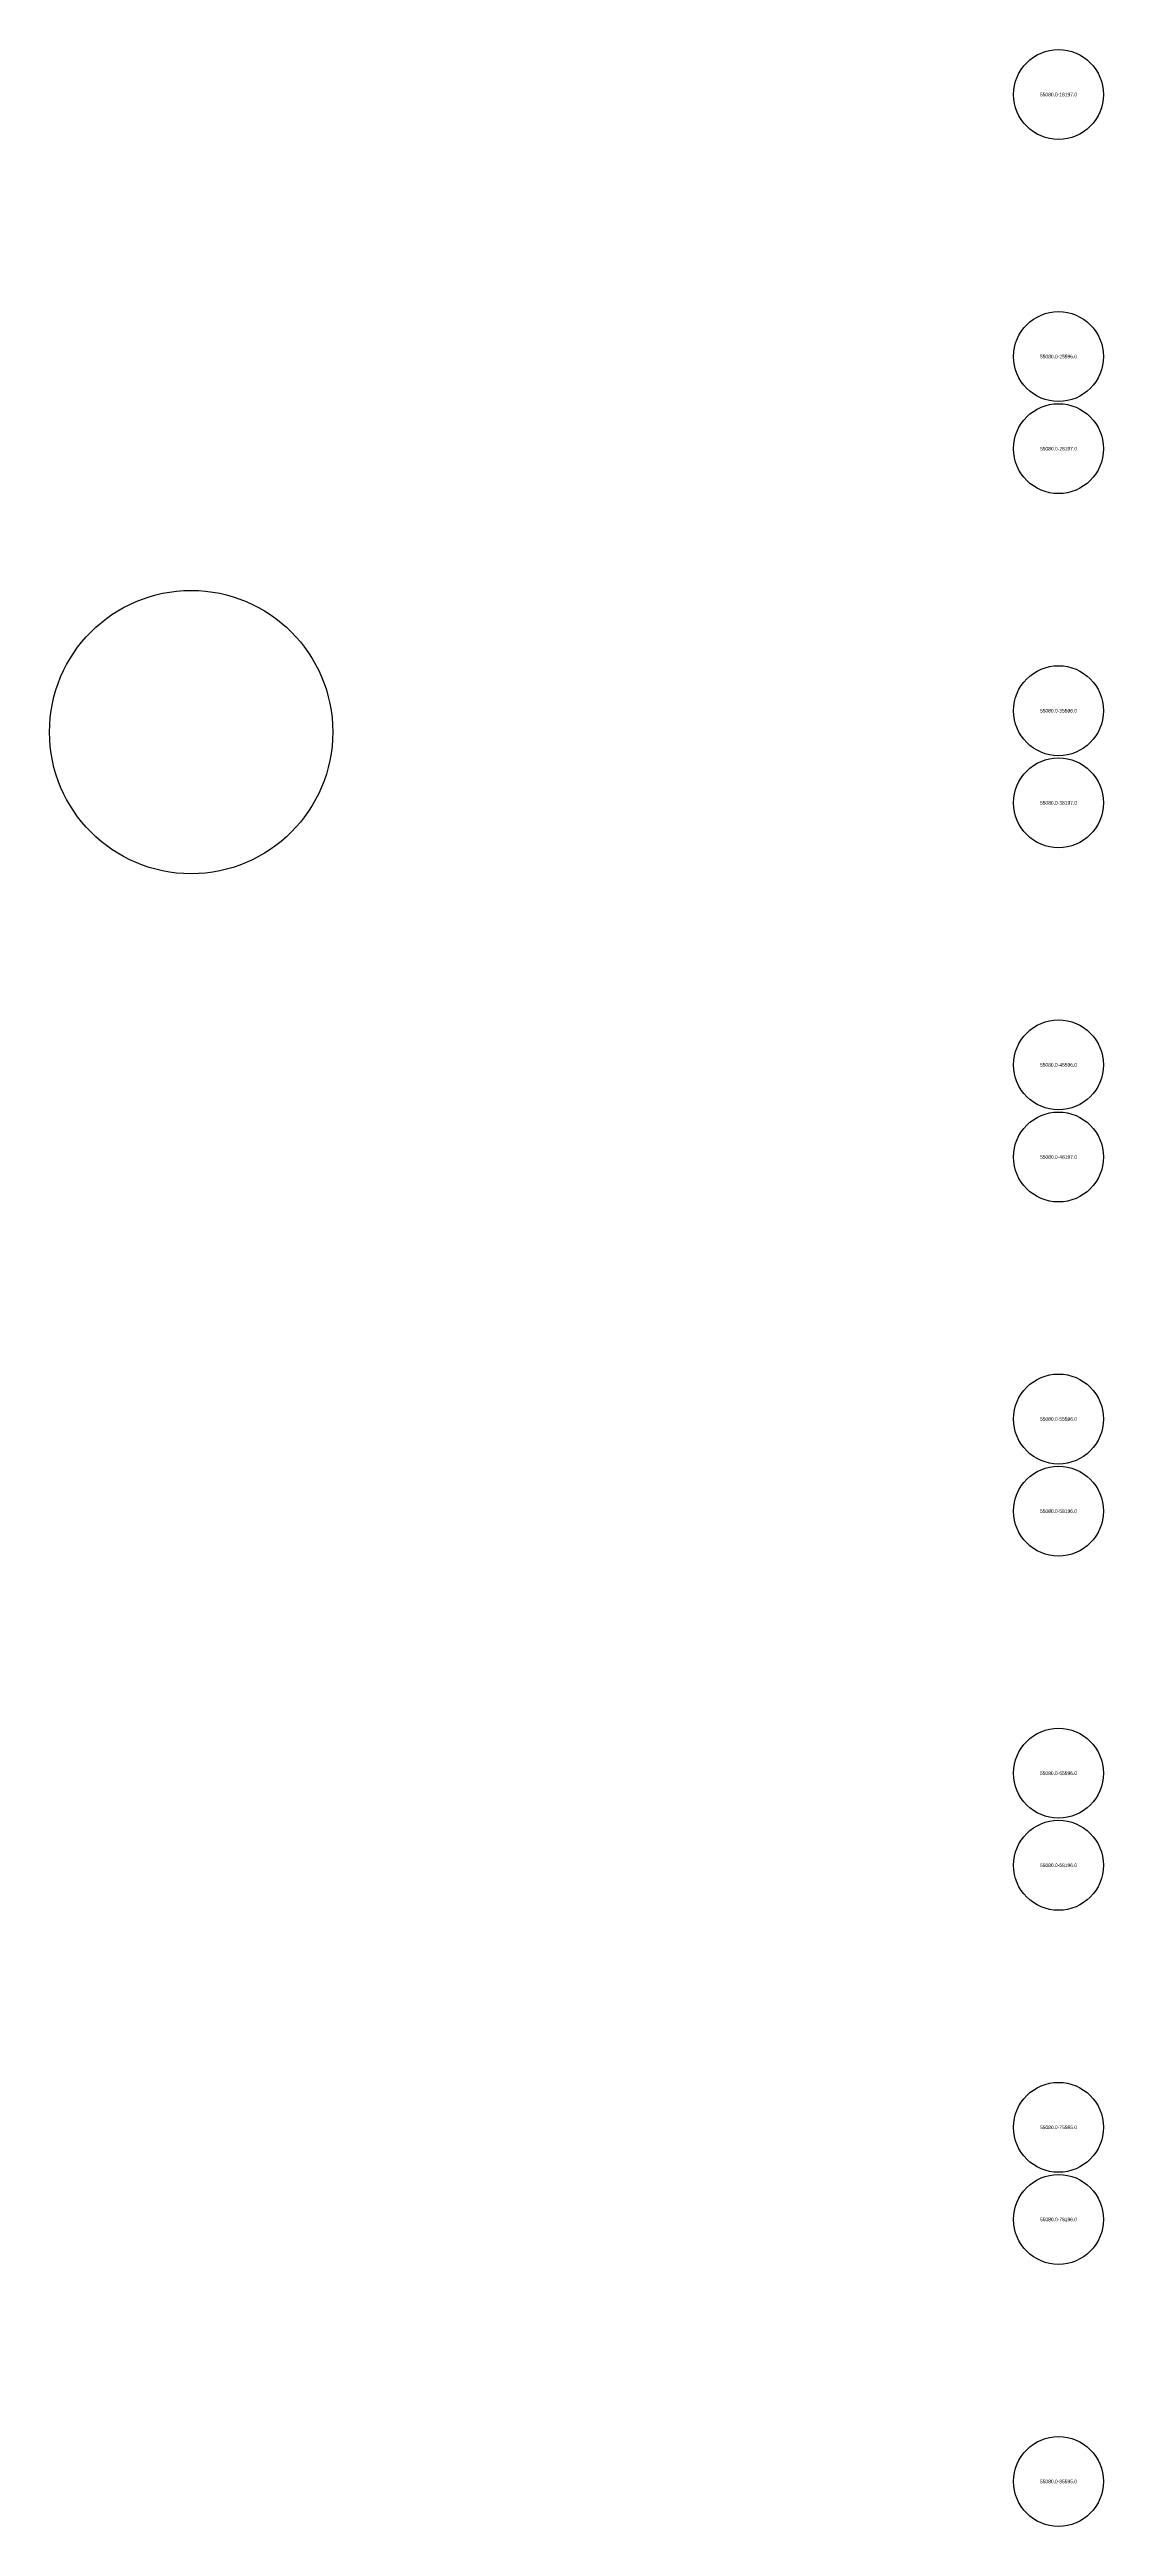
# Model space of a CAD drawing. Header units: metres. Extents: x -0.011 to 0.344, y -0.09 to 0.185.
# Drawn here: x 0.0266 to 0.0563, y -0.0869 to -0.0169 of the extents above; entities that cross this region are included whole.
import ezdxf
from ezdxf.enums import TextEntityAlignment as Align

# ---------------------------------------------------------------- set-up
doc = ezdxf.new("R2010")
doc.units = ezdxf.units.M

msp = doc.modelspace()

# ---------------------------------------------------------------- linework, layer by layer
at = {"layer": 'PLACEMENT-origins', "color": 6}
msp.add_circle((0.030581, -0.036199), 0.004, dxfattribs=at)
at = {"layer": 'PROBES', "color": 3, "lineweight": -3}
for centre in [(0.05508, -0.018197), (0.05508, -0.025596), (0.05508, -0.028197), (0.05508, -0.035596), (0.05508, -0.038197), (0.05508, -0.045596), (0.05508, -0.048197), (0.05508, -0.055596), (0.05508, -0.058196), (0.05508, -0.065596), (0.05508, -0.068196), (0.05508, -0.075595), (0.05508, -0.078196), (0.05508, -0.085595)]:
    msp.add_circle(centre, 0.00127, dxfattribs=at)

# ---------------------------------------------------------------- texts
at = {"layer": 'PROBES-Cordinates', "color": 3}
for s, p in [('55080.0-18197.0', (0.05508, -0.018197)), ('55080.0-25596.0', (0.05508, -0.025596)), ('55080.0-28197.0', (0.05508, -0.028197)), ('55080.0-35596.0', (0.05508, -0.035596)), ('55080.0-38197.0', (0.05508, -0.038197)), ('55080.0-45596.0', (0.05508, -0.045596)), ('55080.0-48197.0', (0.05508, -0.048197)), ('55080.0-55596.0', (0.05508, -0.055596)), ('55080.0-58196.0', (0.05508, -0.058196)), ('55080.0-65596.0', (0.05508, -0.065596)), ('55080.0-68196.0', (0.05508, -0.068196)), ('55080.0-75595.0', (0.05508, -0.075595)), ('55080.0-78196.0', (0.05508, -0.078196)), ('55080.0-85595.0', (0.05508, -0.085595))]:
    msp.add_text(s, height=0.0001, dxfattribs=at).set_placement(p, align=Align.MIDDLE_CENTER)

doc.saveas('drawing.dxf')
